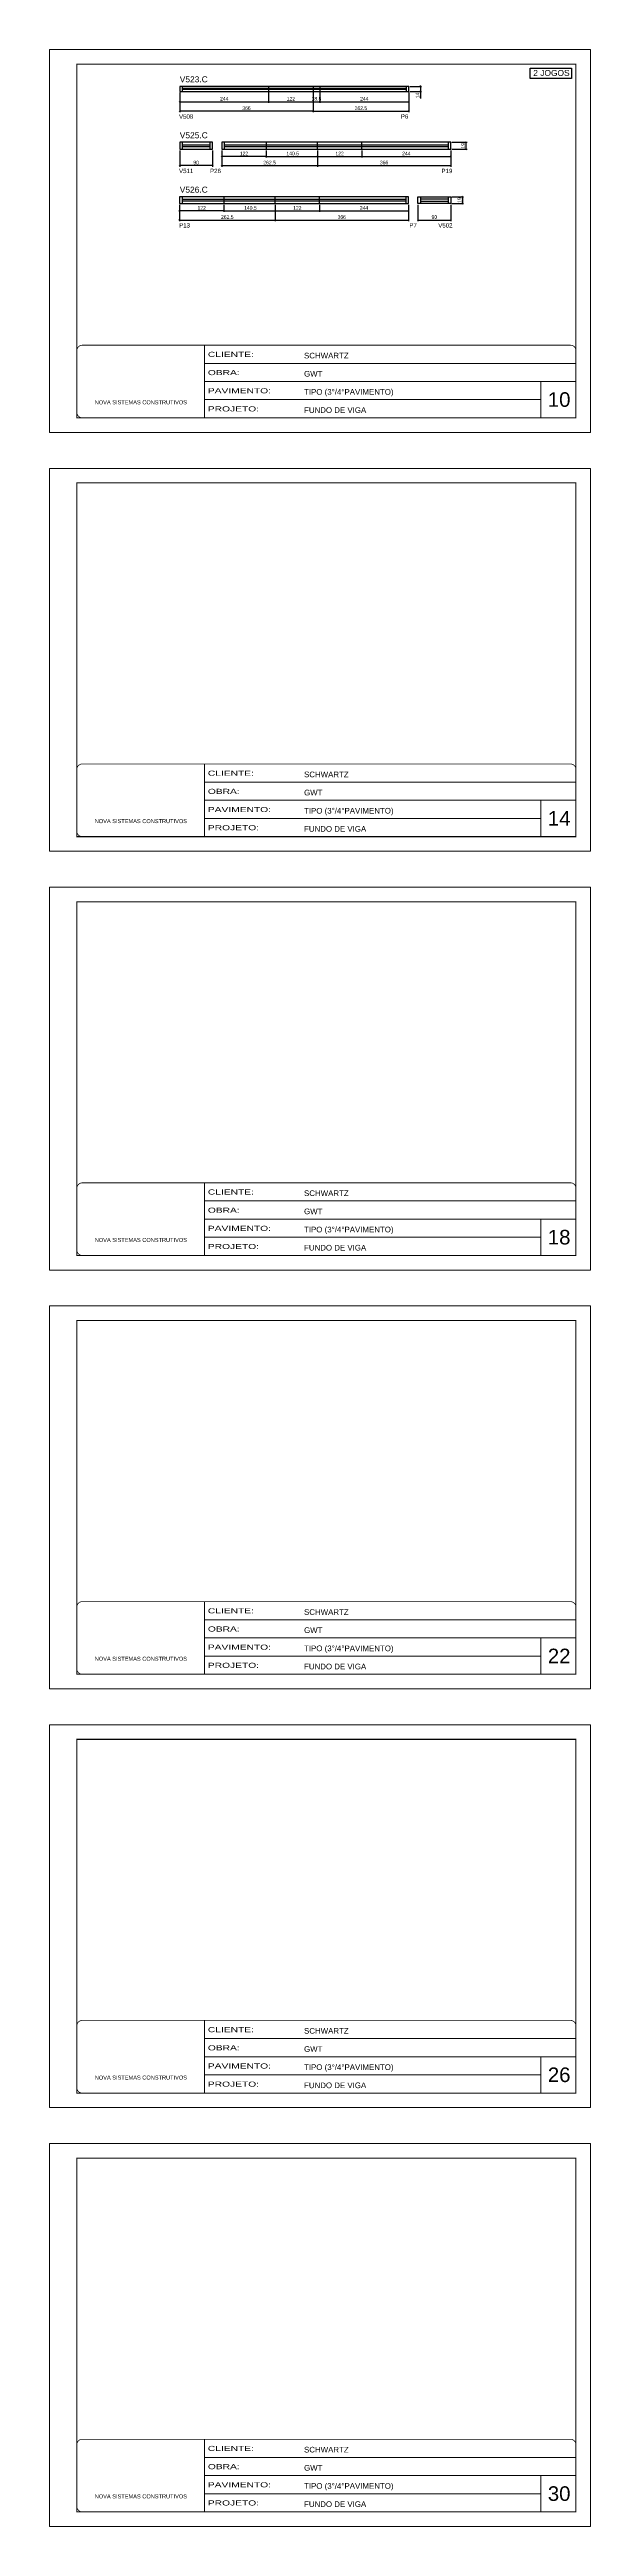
# Model space of a CAD drawing. Extents: x 3245 to 12416, y 917 to 10295.
# Drawn here: x 4844 to 6329, y 917 to 7710 of the extents above; entities that cross this region are included whole.
import ezdxf

# ---------------------------------------------------------------- set-up
doc = ezdxf.new("R2010")
doc.units = 0
doc.linetypes.add('CONTINUO', pattern=[0])
doc.linetypes.add('DASHED', pattern=[0.75, 0.5, -0.25])
for name, color, linetype in [('5', 5, 'Continuous'), ('COTA', 241, 'Continuous'), ('NOMENCLATURA', 7, 'Continuous'), ('Painéis', 200, 'Continuous'), ('SARR_2.2x7', 40, 'Continuous'), ('SARR_EDITAR', 141, 'Continuous')]:
    doc.layers.add(name, color=color, linetype=linetype)
for name, color, linetype, lineweight in [('CARIMBO', 255, 'Continuous', 9), ('Folhas', 255, 'Continuous', 9), ('SARRAFO DE PRESSAO', 251, 'DASHED', 9)]:
    doc.layers.add(name, color=color, linetype=linetype, lineweight=lineweight)
doc.styles.add('ARIAL', font='arial.ttf')
doc.styles.add('COTA TECNICA', font='techl___.ttf', dxfattribs={"height": 10})
doc.styles.add('COTA TECNICA-50', font='techl___.ttf', dxfattribs={"height": 10})
doc.styles.get("Standard").update_dxf_attribs({"font": 'arial.ttf'})
doc.styles.add('Tecnologia', font='')
doc.styles.get('Tecnologia').set_extended_font_data('Forgotten Futurist')
doc.dimstyles.new('COTA PAINEL-50', dxfattribs={"dimtxt": 10, "dimasz": 3, "dimexe": 3, "dimexo": 3, "dimgap": 3, "dimtad": 1, "dimdec": 1, "dimzin": 12, "dimdsep": 46, "dimtxsty": 'COTA TECNICA-50', "dimblk1": 'OBLIQUE', "dimblk2": 'OBLIQUE', "dimsah": 1, "dimcen": 0.9, "dimclrd": 4, "dimclre": 4, "dimclrt": 240, "dimadec": 1, "dimazin": 3, "dimtfac": 1, "dimtdec": 1, "dimtmove": 0, "dimatfit": 3, "dimfxl": 1, "dimtolj": 1, "dimtzin": 12, "dimarcsym": 0})
doc.dimstyles.new('PAINEL', dxfattribs={"dimtxt": 10, "dimasz": 3, "dimexe": 3, "dimexo": 3, "dimgap": 3, "dimtad": 1, "dimdec": 1, "dimzin": 12, "dimdsep": 46, "dimtxsty": 'COTA TECNICA', "dimblk1": 'OBLIQUE', "dimblk2": 'OBLIQUE', "dimsah": 1, "dimcen": 0.9, "dimclrd": 4, "dimclre": 4, "dimclrt": 240, "dimadec": 1, "dimazin": 3, "dimtfac": 1, "dimtdec": 1, "dimtmove": 0, "dimatfit": 3, "dimfxl": 1, "dimtolj": 1, "dimtzin": 12, "dimarcsym": 0})

# ---------------------------------------------------------------- blocks, each defined once
blk = doc.blocks.new('9999999999')
at = {"color": 30, "linetype": 'CONTINUO'}
for p, q in [((98564.6, 34230.2), (98564.6, 34429.4)), ((98564.6, 34379.6), (99584, 34379.6)), ((98564.6, 34329.8), (99488, 34329.8)), ((99584, 34329.8), (99488, 34329.8)), ((99488, 34329.8), (99488, 34230.2)), ((98564.6, 34280), (99488, 34280))]:
    blk.add_line(p, q, dxfattribs=at)
at = {"color": 30, "linetype": 'CONTINUO', "const_width": 2}
blk.add_lwpolyline([(99584, 34230.2), (99584, 34414.4, 0.414214), (99569, 34429.4), (98229, 34429.4, 0.414214), (98214, 34414.4), (98214, 34245.2, 0.414214), (98229, 34230.2), (99584, 34230.2)], format="xyb", dxfattribs=at)
at = {"layer": 'Folhas'}
blk.add_lwpolyline([(98139, 34190.2), (99624, 34190.2), (99624, 35240.2), (98139, 35240.2)], close=True, dxfattribs=at)
at = {"layer": 'Folhas', "color": 30, "const_width": 3}
blk.add_lwpolyline([(98214, 34230.2), (99584, 34230.2), (99584, 35200.2), (98214, 35200.2)], close=True, dxfattribs=at)
at = {"color": 7, "linetype": 'Continuous', "ltscale": 5, "style": 'ARIAL'}
for s, height, p in [('SCHWARTZ', 15.48, (98837.7, 34393.1)), ('TIPO (3°/4°PAVIMENTO)', 15.483, (98837.7, 34293.5)), ('GWT', 15.48, (98837.7, 34343.3)), ('NOVA SISTEMAS CONSTRUTIVOS', 11.059, (98263.2, 34267.2)), ('FUNDO DE VIGA', 15.483, (98837.7, 34243.7))]:
    blk.add_text(s, height=height, dxfattribs=at).set_placement(p)
at = {"layer": 'Folhas', "color": 7, "style": 'Tecnologia', "width": 1.5}
for s, p in [('CLIENTE:', (98573.7, 34397.2)), ('OBRA:', (98573.7, 34347.3)), ('PAVIMENTO:', (98573.7, 34297.5)), ('PROJETO:', (98573.7, 34247.7))]:
    blk.add_text(s, height=14, dxfattribs=at).set_placement(p)
blk = doc.blocks.new('_Oblique')
at = {"color": 0, "linetype": 'ByBlock', "lineweight": -2}
blk.add_line((-0.5, -0.5), (0.5, 0.5), dxfattribs=at)
blk = doc.blocks.new('*D296')
at = {"layer": 'COTA', "color": 4, "linetype": 'ByBlock', "lineweight": -2, "transparency": 16777216}
for p, q in [((5201.4, 7592.1), (5201.4, 7538.1)), ((5567.4, 7541.1), (5201.4, 7541.1)), ((5567.4, 7592.1), (5567.4, 7538.1))]:
    blk.add_line(p, q, dxfattribs=at)
at = {"layer": 'Defpoints', "color": 0, "linetype": 'ByBlock', "transparency": 16777216}
for p in [(5201.4, 7595.1), (5201.4, 7541.1), (5567.4, 7595.1)]:
    blk.add_point(p, dxfattribs=at)
at = {"layer": 'COTA', "color": 4, "linetype": 'ByBlock', "lineweight": -2, "transparency": 16777216, "xscale": 3, "yscale": 3, "zscale": 3, "rotation": 180}
blk.add_blockref('_Oblique', (5201.4, 7541.1), dxfattribs=at)
at = {"layer": 'COTA', "color": 4, "linetype": 'ByBlock', "lineweight": -2, "transparency": 16777216, "xscale": 3, "yscale": 3, "zscale": 3}
blk.add_blockref('_Oblique', (5567.4, 7541.1), dxfattribs=at)
at = {"layer": 'COTA', "color": 240, "linetype": 'ByBlock', "transparency": 16777216, "insert": (5384.4, 7549.3), "char_height": 10, "attachment_point": 5, "style": 'COTA TECNICA-50'}
blk.add_mtext('\\A1;366', dxfattribs=at)
blk = doc.blocks.new('*D297')
at = {"layer": 'COTA', "color": 4, "linetype": 'ByBlock', "lineweight": -2, "transparency": 16777216}
for p, q in [((5567.4, 7592.1), (5567.4, 7538.1)), ((5567.4, 7541.1), (5829.9, 7541.1)), ((5829.9, 7592.1), (5829.9, 7538.1))]:
    blk.add_line(p, q, dxfattribs=at)
at = {"layer": 'Defpoints', "color": 0, "linetype": 'ByBlock', "transparency": 16777216}
for p in [(5567.4, 7595.1), (5829.9, 7595.1), (5829.9, 7541.1)]:
    blk.add_point(p, dxfattribs=at)
at = {"layer": 'COTA', "color": 4, "linetype": 'ByBlock', "lineweight": -2, "transparency": 16777216, "xscale": 3, "yscale": 3, "zscale": 3, "rotation": 180}
blk.add_blockref('_Oblique', (5567.4, 7541.1), dxfattribs=at)
at = {"layer": 'COTA', "color": 4, "linetype": 'ByBlock', "lineweight": -2, "transparency": 16777216, "xscale": 3, "yscale": 3, "zscale": 3}
blk.add_blockref('_Oblique', (5829.9, 7541.1), dxfattribs=at)
at = {"layer": 'COTA', "color": 240, "linetype": 'ByBlock', "transparency": 16777216, "insert": (5698.7, 7549.2), "char_height": 10, "attachment_point": 5, "style": 'COTA TECNICA-50'}
blk.add_mtext('\\A1;262.5', dxfattribs=at)
blk = doc.blocks.new('*D293')
at = {"layer": 'COTA', "color": 4, "linetype": 'ByBlock', "lineweight": -2, "transparency": 16777216}
for p, q in [((5567.4, 7592.1), (5567.4, 7564.1)), ((5567.4, 7567.1), (5585.9, 7567.1)), ((5585.9, 7592.1), (5585.9, 7564.1))]:
    blk.add_line(p, q, dxfattribs=at)
at = {"layer": 'Defpoints', "color": 0, "linetype": 'ByBlock', "transparency": 16777216}
for p in [(5567.4, 7595.1), (5585.9, 7595.1), (5585.9, 7567.1)]:
    blk.add_point(p, dxfattribs=at)
at = {"layer": 'COTA', "color": 4, "linetype": 'ByBlock', "lineweight": -2, "transparency": 16777216, "xscale": 3, "yscale": 3, "zscale": 3, "rotation": 180}
blk.add_blockref('_Oblique', (5567.4, 7567.1), dxfattribs=at)
at = {"layer": 'COTA', "color": 4, "linetype": 'ByBlock', "lineweight": -2, "transparency": 16777216, "xscale": 3, "yscale": 3, "zscale": 3}
blk.add_blockref('_Oblique', (5585.9, 7567.1), dxfattribs=at)
at = {"layer": 'COTA', "color": 240, "linetype": 'ByBlock', "transparency": 16777216, "insert": (5576.7, 7575.2), "char_height": 10, "attachment_point": 5, "style": 'COTA TECNICA-50'}
blk.add_mtext('\\A1;18.5', dxfattribs=at)
blk = doc.blocks.new('*D294')
at = {"layer": 'COTA', "color": 4, "linetype": 'ByBlock', "lineweight": -2, "transparency": 16777216}
for p, q in [((5585.9, 7592.1), (5585.9, 7564.1)), ((5585.9, 7567.1), (5829.9, 7567.1)), ((5829.9, 7592.1), (5829.9, 7564.1))]:
    blk.add_line(p, q, dxfattribs=at)
at = {"layer": 'Defpoints', "color": 0, "linetype": 'ByBlock', "transparency": 16777216}
for p in [(5585.9, 7595.1), (5829.9, 7595.1), (5829.9, 7567.1)]:
    blk.add_point(p, dxfattribs=at)
at = {"layer": 'COTA', "color": 4, "linetype": 'ByBlock', "lineweight": -2, "transparency": 16777216, "xscale": 3, "yscale": 3, "zscale": 3, "rotation": 180}
blk.add_blockref('_Oblique', (5585.9, 7567.1), dxfattribs=at)
at = {"layer": 'COTA', "color": 4, "linetype": 'ByBlock', "lineweight": -2, "transparency": 16777216, "xscale": 3, "yscale": 3, "zscale": 3}
blk.add_blockref('_Oblique', (5829.9, 7567.1), dxfattribs=at)
at = {"layer": 'COTA', "color": 240, "linetype": 'ByBlock', "transparency": 16777216, "insert": (5707.9, 7575.2), "char_height": 10, "attachment_point": 5, "style": 'COTA TECNICA-50'}
blk.add_mtext('\\A1;244', dxfattribs=at)
blk = doc.blocks.new('*D295')
at = {"layer": 'COTA', "color": 4, "lineweight": -2, "transparency": 16777216}
for p, q in [((5832.9, 7609.1), (5865.3, 7609.1)), ((5862.3, 7609.1), (5862.3, 7595.1)), ((5832.9, 7595.1), (5865.3, 7595.1)), ((5862.3, 7595.1), (5862.3, 7576))]:
    blk.add_line(p, q, dxfattribs=at)
at = {"layer": 'Defpoints', "color": 0, "transparency": 16777216}
for p in [(5829.9, 7609.1), (5829.9, 7595.1), (5862.3, 7595.1)]:
    blk.add_point(p, dxfattribs=at)
at = {"layer": 'COTA', "color": 4, "lineweight": -2, "transparency": 16777216, "xscale": 3, "yscale": 3, "zscale": 3}
for p, rotation in [((5862.3, 7609.1), 90), ((5862.3, 7595.1), 270)]:
    blk.add_blockref('_Oblique', p, dxfattribs=dict(at, rotation=rotation))
at = {"layer": 'COTA', "color": 240, "transparency": 16777216, "insert": (5854.2, 7584.1), "char_height": 10, "attachment_point": 5, "rotation": 90, "style": 'COTA TECNICA'}
blk.add_mtext('\\A1;14', dxfattribs=at)
blk = doc.blocks.new('*D299')
at = {"layer": 'COTA', "color": 4, "lineweight": -2, "transparency": 16777216}
for p, q in [((5201.4, 7592.1), (5201.4, 7564.1)), ((5201.4, 7567.1), (5445.4, 7567.1)), ((5445.4, 7592.1), (5445.4, 7564.1))]:
    blk.add_line(p, q, dxfattribs=at)
at = {"layer": 'Defpoints', "color": 0, "transparency": 16777216}
for p in [(5201.4, 7595.1), (5445.4, 7595.1), (5445.4, 7567.1)]:
    blk.add_point(p, dxfattribs=at)
at = {"layer": 'COTA', "color": 4, "lineweight": -2, "transparency": 16777216, "xscale": 3, "yscale": 3, "zscale": 3, "rotation": 180}
blk.add_blockref('_Oblique', (5201.4, 7567.1), dxfattribs=at)
at = {"layer": 'COTA', "color": 4, "lineweight": -2, "transparency": 16777216, "xscale": 3, "yscale": 3, "zscale": 3}
blk.add_blockref('_Oblique', (5445.4, 7567.1), dxfattribs=at)
at = {"layer": 'COTA', "color": 240, "transparency": 16777216, "insert": (5323.4, 7575.2), "char_height": 10, "attachment_point": 5, "style": 'COTA TECNICA'}
blk.add_mtext('\\A1;244', dxfattribs=at)
blk = doc.blocks.new('*D300')
at = {"layer": 'COTA', "color": 4, "lineweight": -2, "transparency": 16777216}
for p, q in [((5445.4, 7592.1), (5445.4, 7564.1)), ((5445.4, 7567.1), (5567.4, 7567.1)), ((5567.4, 7592.1), (5567.4, 7564.1))]:
    blk.add_line(p, q, dxfattribs=at)
at = {"layer": 'Defpoints', "color": 0, "transparency": 16777216}
for p in [(5445.4, 7595.1), (5567.4, 7595.1), (5567.4, 7567.1)]:
    blk.add_point(p, dxfattribs=at)
at = {"layer": 'COTA', "color": 4, "lineweight": -2, "transparency": 16777216, "xscale": 3, "yscale": 3, "zscale": 3, "rotation": 180}
blk.add_blockref('_Oblique', (5445.4, 7567.1), dxfattribs=at)
at = {"layer": 'COTA', "color": 4, "lineweight": -2, "transparency": 16777216, "xscale": 3, "yscale": 3, "zscale": 3}
blk.add_blockref('_Oblique', (5567.4, 7567.1), dxfattribs=at)
at = {"layer": 'COTA', "color": 240, "transparency": 16777216, "insert": (5506.4, 7575.2), "char_height": 10, "attachment_point": 5, "style": 'COTA TECNICA'}
blk.add_mtext('\\A1;122', dxfattribs=at)
blk = doc.blocks.new('*D304')
at = {"layer": 'COTA', "color": 4, "linetype": 'ByBlock', "lineweight": -2, "transparency": 16777216}
for p, q in [((5201.4, 7433.7), (5201.4, 7388.9)), ((5291.4, 7433.7), (5291.4, 7388.9)), ((5291.4, 7391.9), (5201.4, 7391.9))]:
    blk.add_line(p, q, dxfattribs=at)
at = {"layer": 'Defpoints', "color": 0, "linetype": 'ByBlock', "transparency": 16777216}
for p in [(5201.4, 7436.7), (5291.4, 7436.7), (5201.4, 7391.9)]:
    blk.add_point(p, dxfattribs=at)
at = {"layer": 'COTA', "color": 4, "linetype": 'ByBlock', "lineweight": -2, "transparency": 16777216, "xscale": 3, "yscale": 3, "zscale": 3, "rotation": 180}
blk.add_blockref('_Oblique', (5201.4, 7391.9), dxfattribs=at)
at = {"layer": 'COTA', "color": 4, "linetype": 'ByBlock', "lineweight": -2, "transparency": 16777216, "xscale": 3, "yscale": 3, "zscale": 3}
blk.add_blockref('_Oblique', (5291.4, 7391.9), dxfattribs=at)
at = {"layer": 'COTA', "color": 240, "linetype": 'ByBlock', "transparency": 16777216, "insert": (5246.4, 7400), "char_height": 10, "attachment_point": 5, "style": 'COTA TECNICA-50'}
blk.add_mtext('\\A1;90', dxfattribs=at)
blk = doc.blocks.new('*D303')
at = {"layer": 'COTA', "color": 4, "linetype": 'ByBlock', "lineweight": -2, "transparency": 16777216}
for p, q in [((5316.7, 7433.7), (5316.7, 7413.9)), ((5438.7, 7416.9), (5316.7, 7416.9)), ((5438.7, 7433.7), (5438.7, 7413.9))]:
    blk.add_line(p, q, dxfattribs=at)
at = {"layer": 'Defpoints', "color": 0, "linetype": 'ByBlock', "transparency": 16777216}
for p in [(5316.7, 7436.7), (5316.7, 7416.9), (5438.7, 7436.7)]:
    blk.add_point(p, dxfattribs=at)
at = {"layer": 'COTA', "color": 4, "linetype": 'ByBlock', "lineweight": -2, "transparency": 16777216, "xscale": 3, "yscale": 3, "zscale": 3, "rotation": 180}
blk.add_blockref('_Oblique', (5316.7, 7416.9), dxfattribs=at)
at = {"layer": 'COTA', "color": 4, "linetype": 'ByBlock', "lineweight": -2, "transparency": 16777216, "xscale": 3, "yscale": 3, "zscale": 3}
blk.add_blockref('_Oblique', (5438.7, 7416.9), dxfattribs=at)
at = {"layer": 'COTA', "color": 240, "linetype": 'ByBlock', "transparency": 16777216, "insert": (5377.7, 7424.9), "char_height": 10, "attachment_point": 5, "style": 'COTA TECNICA-50'}
blk.add_mtext('\\A1;122', dxfattribs=at)
blk = doc.blocks.new('*D305')
at = {"layer": 'COTA', "color": 4, "linetype": 'ByBlock', "lineweight": -2, "transparency": 16777216}
for p, q in [((5438.7, 7433.7), (5438.7, 7413.9)), ((5438.7, 7416.9), (5579.2, 7416.9)), ((5579.2, 7433.7), (5579.2, 7413.9))]:
    blk.add_line(p, q, dxfattribs=at)
at = {"layer": 'Defpoints', "color": 0, "linetype": 'ByBlock', "transparency": 16777216}
for p in [(5438.7, 7436.7), (5579.2, 7436.7), (5579.2, 7416.9)]:
    blk.add_point(p, dxfattribs=at)
at = {"layer": 'COTA', "color": 4, "linetype": 'ByBlock', "lineweight": -2, "transparency": 16777216, "xscale": 3, "yscale": 3, "zscale": 3, "rotation": 180}
blk.add_blockref('_Oblique', (5438.7, 7416.9), dxfattribs=at)
at = {"layer": 'COTA', "color": 4, "linetype": 'ByBlock', "lineweight": -2, "transparency": 16777216, "xscale": 3, "yscale": 3, "zscale": 3}
blk.add_blockref('_Oblique', (5579.2, 7416.9), dxfattribs=at)
at = {"layer": 'COTA', "color": 240, "linetype": 'ByBlock', "transparency": 16777216, "insert": (5511.4, 7425), "char_height": 10, "attachment_point": 5, "style": 'COTA TECNICA-50'}
blk.add_mtext('\\A1;140.5', dxfattribs=at)
blk = doc.blocks.new('*D306')
at = {"layer": 'COTA', "color": 4, "linetype": 'ByBlock', "lineweight": -2, "transparency": 16777216}
for p, q in [((5579.2, 7433.7), (5579.2, 7388.9)), ((5945.2, 7433.7), (5945.2, 7388.9)), ((5579.2, 7391.9), (5945.2, 7391.9))]:
    blk.add_line(p, q, dxfattribs=at)
at = {"layer": 'Defpoints', "color": 0, "linetype": 'ByBlock', "transparency": 16777216}
for p in [(5579.2, 7436.7), (5945.2, 7436.7), (5945.2, 7391.9)]:
    blk.add_point(p, dxfattribs=at)
at = {"layer": 'COTA', "color": 4, "linetype": 'ByBlock', "lineweight": -2, "transparency": 16777216, "xscale": 3, "yscale": 3, "zscale": 3, "rotation": 180}
blk.add_blockref('_Oblique', (5579.2, 7391.9), dxfattribs=at)
at = {"layer": 'COTA', "color": 4, "linetype": 'ByBlock', "lineweight": -2, "transparency": 16777216, "xscale": 3, "yscale": 3, "zscale": 3}
blk.add_blockref('_Oblique', (5945.2, 7391.9), dxfattribs=at)
at = {"layer": 'COTA', "color": 240, "linetype": 'ByBlock', "transparency": 16777216, "insert": (5762.2, 7400.1), "char_height": 10, "attachment_point": 5, "style": 'COTA TECNICA-50'}
blk.add_mtext('\\A1;366', dxfattribs=at)
blk = doc.blocks.new('*D307')
at = {"layer": 'COTA', "color": 4, "lineweight": -2, "transparency": 16777216}
for p, q in [((5948.2, 7455.7), (5989.9, 7455.7)), ((5948.2, 7436.7), (5989.9, 7436.7)), ((5986.9, 7455.7), (5986.9, 7436.7))]:
    blk.add_line(p, q, dxfattribs=at)
at = {"layer": 'Defpoints', "color": 0, "transparency": 16777216}
for p in [(5945.2, 7455.7), (5945.2, 7436.7), (5986.9, 7436.7)]:
    blk.add_point(p, dxfattribs=at)
at = {"layer": 'COTA', "color": 4, "lineweight": -2, "transparency": 16777216, "xscale": 3, "yscale": 3, "zscale": 3}
for p, rotation in [((5986.9, 7455.7), 90), ((5986.9, 7436.7), 270)]:
    blk.add_blockref('_Oblique', p, dxfattribs=dict(at, rotation=rotation))
at = {"layer": 'COTA', "color": 240, "transparency": 16777216, "insert": (5978.9, 7446.2), "char_height": 10, "attachment_point": 5, "rotation": 90, "style": 'COTA TECNICA'}
blk.add_mtext('\\A1;19', dxfattribs=at)
blk = doc.blocks.new('*D309')
at = {"layer": 'COTA', "color": 4, "linetype": 'ByBlock', "lineweight": -2, "transparency": 16777216}
for p, q in [((5855.2, 7284.5), (5855.2, 7239.6)), ((5945.2, 7284.5), (5945.2, 7239.6)), ((5855.2, 7242.6), (5945.2, 7242.6))]:
    blk.add_line(p, q, dxfattribs=at)
at = {"layer": 'Defpoints', "color": 0, "linetype": 'ByBlock', "transparency": 16777216}
for p in [(5855.2, 7287.5), (5945.2, 7287.5), (5945.2, 7242.6)]:
    blk.add_point(p, dxfattribs=at)
at = {"layer": 'COTA', "color": 4, "linetype": 'ByBlock', "lineweight": -2, "transparency": 16777216, "xscale": 3, "yscale": 3, "zscale": 3, "rotation": 180}
blk.add_blockref('_Oblique', (5855.2, 7242.6), dxfattribs=at)
at = {"layer": 'COTA', "color": 4, "linetype": 'ByBlock', "lineweight": -2, "transparency": 16777216, "xscale": 3, "yscale": 3, "zscale": 3}
blk.add_blockref('_Oblique', (5945.2, 7242.6), dxfattribs=at)
at = {"layer": 'COTA', "color": 240, "linetype": 'ByBlock', "transparency": 16777216, "insert": (5900.2, 7250.8), "char_height": 10, "attachment_point": 5, "style": 'COTA TECNICA-50'}
blk.add_mtext('\\A1;90', dxfattribs=at)
blk = doc.blocks.new('*D314')
at = {"layer": 'COTA', "color": 4, "lineweight": -2, "transparency": 16777216}
for p, q in [((5948.2, 7306.5), (5980.2, 7306.5)), ((5948.2, 7287.5), (5980.2, 7287.5)), ((5977.2, 7306.5), (5977.2, 7287.5))]:
    blk.add_line(p, q, dxfattribs=at)
at = {"layer": 'Defpoints', "color": 0, "transparency": 16777216}
for p in [(5945.2, 7306.5), (5945.2, 7287.5), (5977.2, 7287.5)]:
    blk.add_point(p, dxfattribs=at)
at = {"layer": 'COTA', "color": 4, "lineweight": -2, "transparency": 16777216, "xscale": 3, "yscale": 3, "zscale": 3}
for p, rotation in [((5977.2, 7306.5), 90), ((5977.2, 7287.5), 270)]:
    blk.add_blockref('_Oblique', p, dxfattribs=dict(at, rotation=rotation))
at = {"layer": 'COTA', "color": 240, "transparency": 16777216, "insert": (5969.1, 7297), "char_height": 10, "attachment_point": 5, "rotation": 90, "style": 'COTA TECNICA'}
blk.add_mtext('\\A1;19', dxfattribs=at)
blk = doc.blocks.new('*D315')
at = {"layer": 'COTA', "color": 4, "lineweight": -2, "transparency": 16777216}
for p, q in [((5316.7, 7433.7), (5316.7, 7388.9)), ((5579.2, 7433.7), (5579.2, 7388.9)), ((5316.7, 7391.9), (5579.2, 7391.9))]:
    blk.add_line(p, q, dxfattribs=at)
at = {"layer": 'Defpoints', "color": 0, "transparency": 16777216}
for p in [(5316.7, 7436.7), (5579.2, 7436.7), (5579.2, 7391.9)]:
    blk.add_point(p, dxfattribs=at)
at = {"layer": 'COTA', "color": 4, "lineweight": -2, "transparency": 16777216, "xscale": 3, "yscale": 3, "zscale": 3, "rotation": 180}
blk.add_blockref('_Oblique', (5316.7, 7391.9), dxfattribs=at)
at = {"layer": 'COTA', "color": 4, "lineweight": -2, "transparency": 16777216, "xscale": 3, "yscale": 3, "zscale": 3}
blk.add_blockref('_Oblique', (5579.2, 7391.9), dxfattribs=at)
at = {"layer": 'COTA', "color": 240, "transparency": 16777216, "insert": (5447.9, 7400), "char_height": 10, "attachment_point": 5, "style": 'COTA TECNICA'}
blk.add_mtext('\\A1;262.5', dxfattribs=at)
blk = doc.blocks.new('*D316')
at = {"layer": 'COTA', "color": 4, "lineweight": -2, "transparency": 16777216}
for p, q in [((5579.2, 7433.7), (5579.2, 7413.9)), ((5579.2, 7416.9), (5701.2, 7416.9)), ((5701.2, 7433.7), (5701.2, 7413.9))]:
    blk.add_line(p, q, dxfattribs=at)
at = {"layer": 'Defpoints', "color": 0, "transparency": 16777216}
for p in [(5579.2, 7436.7), (5701.2, 7436.7), (5701.2, 7416.9)]:
    blk.add_point(p, dxfattribs=at)
at = {"layer": 'COTA', "color": 4, "lineweight": -2, "transparency": 16777216, "xscale": 3, "yscale": 3, "zscale": 3, "rotation": 180}
blk.add_blockref('_Oblique', (5579.2, 7416.9), dxfattribs=at)
at = {"layer": 'COTA', "color": 4, "lineweight": -2, "transparency": 16777216, "xscale": 3, "yscale": 3, "zscale": 3}
blk.add_blockref('_Oblique', (5701.2, 7416.9), dxfattribs=at)
at = {"layer": 'COTA', "color": 240, "transparency": 16777216, "insert": (5640.2, 7424.9), "char_height": 10, "attachment_point": 5, "style": 'COTA TECNICA'}
blk.add_mtext('\\A1;122', dxfattribs=at)
blk = doc.blocks.new('*D317')
at = {"layer": 'COTA', "color": 4, "lineweight": -2, "transparency": 16777216}
for p, q in [((5701.2, 7433.7), (5701.2, 7413.9)), ((5701.2, 7416.9), (5945.2, 7416.9)), ((5945.2, 7433.7), (5945.2, 7413.9))]:
    blk.add_line(p, q, dxfattribs=at)
at = {"layer": 'Defpoints', "color": 0, "transparency": 16777216}
for p in [(5701.2, 7436.7), (5945.2, 7436.7), (5945.2, 7416.9)]:
    blk.add_point(p, dxfattribs=at)
at = {"layer": 'COTA', "color": 4, "lineweight": -2, "transparency": 16777216, "xscale": 3, "yscale": 3, "zscale": 3, "rotation": 180}
blk.add_blockref('_Oblique', (5701.2, 7416.9), dxfattribs=at)
at = {"layer": 'COTA', "color": 4, "lineweight": -2, "transparency": 16777216, "xscale": 3, "yscale": 3, "zscale": 3}
blk.add_blockref('_Oblique', (5945.2, 7416.9), dxfattribs=at)
at = {"layer": 'COTA', "color": 240, "transparency": 16777216, "insert": (5823.2, 7424.9), "char_height": 10, "attachment_point": 5, "style": 'COTA TECNICA'}
blk.add_mtext('\\A1;244', dxfattribs=at)
blk = doc.blocks.new('*D318')
at = {"layer": 'COTA', "color": 4, "linetype": 'ByBlock', "lineweight": -2, "transparency": 16777216}
for p, q in [((5200.6, 7284.5), (5200.6, 7264.6)), ((5322.6, 7284.5), (5322.6, 7264.6)), ((5322.6, 7267.6), (5200.6, 7267.6))]:
    blk.add_line(p, q, dxfattribs=at)
at = {"layer": 'Defpoints', "color": 0, "linetype": 'ByBlock', "transparency": 16777216}
for p in [(5200.6, 7287.5), (5322.6, 7287.5), (5200.6, 7267.6)]:
    blk.add_point(p, dxfattribs=at)
at = {"layer": 'COTA', "color": 4, "linetype": 'ByBlock', "lineweight": -2, "transparency": 16777216, "xscale": 3, "yscale": 3, "zscale": 3, "rotation": 180}
blk.add_blockref('_Oblique', (5200.6, 7267.6), dxfattribs=at)
at = {"layer": 'COTA', "color": 4, "linetype": 'ByBlock', "lineweight": -2, "transparency": 16777216, "xscale": 3, "yscale": 3, "zscale": 3}
blk.add_blockref('_Oblique', (5322.6, 7267.6), dxfattribs=at)
at = {"layer": 'COTA', "color": 240, "linetype": 'ByBlock', "transparency": 16777216, "insert": (5261.6, 7275.7), "char_height": 10, "attachment_point": 5, "style": 'COTA TECNICA-50'}
blk.add_mtext('\\A1;122', dxfattribs=at)
blk = doc.blocks.new('*D322')
at = {"layer": 'COTA', "color": 4, "linetype": 'ByBlock', "lineweight": -2, "transparency": 16777216}
for p, q in [((5322.6, 7284.5), (5322.6, 7264.6)), ((5463.1, 7284.5), (5463.1, 7264.6)), ((5322.6, 7267.6), (5463.1, 7267.6))]:
    blk.add_line(p, q, dxfattribs=at)
at = {"layer": 'Defpoints', "color": 0, "linetype": 'ByBlock', "transparency": 16777216}
for p in [(5322.6, 7287.5), (5463.1, 7287.5), (5463.1, 7267.6)]:
    blk.add_point(p, dxfattribs=at)
at = {"layer": 'COTA', "color": 4, "linetype": 'ByBlock', "lineweight": -2, "transparency": 16777216, "xscale": 3, "yscale": 3, "zscale": 3, "rotation": 180}
blk.add_blockref('_Oblique', (5322.6, 7267.6), dxfattribs=at)
at = {"layer": 'COTA', "color": 4, "linetype": 'ByBlock', "lineweight": -2, "transparency": 16777216, "xscale": 3, "yscale": 3, "zscale": 3}
blk.add_blockref('_Oblique', (5463.1, 7267.6), dxfattribs=at)
at = {"layer": 'COTA', "color": 240, "linetype": 'ByBlock', "transparency": 16777216, "insert": (5395.3, 7275.8), "char_height": 10, "attachment_point": 5, "style": 'COTA TECNICA-50'}
blk.add_mtext('\\A1;140.5', dxfattribs=at)
blk = doc.blocks.new('*D323')
at = {"layer": 'COTA', "color": 4, "linetype": 'ByBlock', "lineweight": -2, "transparency": 16777216}
for p, q in [((5463.1, 7284.5), (5463.1, 7239.6)), ((5829.1, 7284.5), (5829.1, 7239.6)), ((5463.1, 7242.6), (5829.1, 7242.6))]:
    blk.add_line(p, q, dxfattribs=at)
at = {"layer": 'Defpoints', "color": 0, "linetype": 'ByBlock', "transparency": 16777216}
for p in [(5463.1, 7287.5), (5829.1, 7287.5), (5829.1, 7242.6)]:
    blk.add_point(p, dxfattribs=at)
at = {"layer": 'COTA', "color": 4, "linetype": 'ByBlock', "lineweight": -2, "transparency": 16777216, "xscale": 3, "yscale": 3, "zscale": 3, "rotation": 180}
blk.add_blockref('_Oblique', (5463.1, 7242.6), dxfattribs=at)
at = {"layer": 'COTA', "color": 4, "linetype": 'ByBlock', "lineweight": -2, "transparency": 16777216, "xscale": 3, "yscale": 3, "zscale": 3}
blk.add_blockref('_Oblique', (5829.1, 7242.6), dxfattribs=at)
at = {"layer": 'COTA', "color": 240, "linetype": 'ByBlock', "transparency": 16777216, "insert": (5646.1, 7250.9), "char_height": 10, "attachment_point": 5, "style": 'COTA TECNICA-50'}
blk.add_mtext('\\A1;366', dxfattribs=at)
blk = doc.blocks.new('*D319')
at = {"layer": 'COTA', "color": 4, "lineweight": -2, "transparency": 16777216}
for p, q in [((5200.6, 7284.5), (5200.6, 7239.6)), ((5463.1, 7284.5), (5463.1, 7239.6)), ((5200.6, 7242.6), (5463.1, 7242.6))]:
    blk.add_line(p, q, dxfattribs=at)
at = {"layer": 'Defpoints', "color": 0, "transparency": 16777216}
for p in [(5200.6, 7287.5), (5463.1, 7287.5), (5463.1, 7242.6)]:
    blk.add_point(p, dxfattribs=at)
at = {"layer": 'COTA', "color": 4, "lineweight": -2, "transparency": 16777216, "xscale": 3, "yscale": 3, "zscale": 3, "rotation": 180}
blk.add_blockref('_Oblique', (5200.6, 7242.6), dxfattribs=at)
at = {"layer": 'COTA', "color": 4, "lineweight": -2, "transparency": 16777216, "xscale": 3, "yscale": 3, "zscale": 3}
blk.add_blockref('_Oblique', (5463.1, 7242.6), dxfattribs=at)
at = {"layer": 'COTA', "color": 240, "transparency": 16777216, "insert": (5331.8, 7250.7), "char_height": 10, "attachment_point": 5, "style": 'COTA TECNICA'}
blk.add_mtext('\\A1;262.5', dxfattribs=at)
blk = doc.blocks.new('*D320')
at = {"layer": 'COTA', "color": 4, "lineweight": -2, "transparency": 16777216}
for p, q in [((5463.1, 7284.5), (5463.1, 7264.6)), ((5585.1, 7284.5), (5585.1, 7264.6)), ((5463.1, 7267.6), (5585.1, 7267.6))]:
    blk.add_line(p, q, dxfattribs=at)
at = {"layer": 'Defpoints', "color": 0, "transparency": 16777216}
for p in [(5463.1, 7287.5), (5585.1, 7287.5), (5585.1, 7267.6)]:
    blk.add_point(p, dxfattribs=at)
at = {"layer": 'COTA', "color": 4, "lineweight": -2, "transparency": 16777216, "xscale": 3, "yscale": 3, "zscale": 3, "rotation": 180}
blk.add_blockref('_Oblique', (5463.1, 7267.6), dxfattribs=at)
at = {"layer": 'COTA', "color": 4, "lineweight": -2, "transparency": 16777216, "xscale": 3, "yscale": 3, "zscale": 3}
blk.add_blockref('_Oblique', (5585.1, 7267.6), dxfattribs=at)
at = {"layer": 'COTA', "color": 240, "transparency": 16777216, "insert": (5524.1, 7275.7), "char_height": 10, "attachment_point": 5, "style": 'COTA TECNICA'}
blk.add_mtext('\\A1;122', dxfattribs=at)
blk = doc.blocks.new('*D321')
at = {"layer": 'COTA', "color": 4, "lineweight": -2, "transparency": 16777216}
for p, q in [((5585.1, 7284.5), (5585.1, 7264.6)), ((5829.1, 7284.5), (5829.1, 7264.6)), ((5585.1, 7267.6), (5829.1, 7267.6))]:
    blk.add_line(p, q, dxfattribs=at)
at = {"layer": 'Defpoints', "color": 0, "transparency": 16777216}
for p in [(5585.1, 7287.5), (5829.1, 7287.5), (5829.1, 7267.6)]:
    blk.add_point(p, dxfattribs=at)
at = {"layer": 'COTA', "color": 4, "lineweight": -2, "transparency": 16777216, "xscale": 3, "yscale": 3, "zscale": 3, "rotation": 180}
blk.add_blockref('_Oblique', (5585.1, 7267.6), dxfattribs=at)
at = {"layer": 'COTA', "color": 4, "lineweight": -2, "transparency": 16777216, "xscale": 3, "yscale": 3, "zscale": 3}
blk.add_blockref('_Oblique', (5829.1, 7267.6), dxfattribs=at)
at = {"layer": 'COTA', "color": 240, "transparency": 16777216, "insert": (5707.1, 7275.7), "char_height": 10, "attachment_point": 5, "style": 'COTA TECNICA'}
blk.add_mtext('\\A1;244', dxfattribs=at)

msp = doc.modelspace()

# ---------------------------------------------------------------- linework, layer by layer
at = {"layer": 'NOMENCLATURA', "linetype": 'Continuous'}
msp.add_lwpolyline([(6163.63, 7659.32), (6277.02, 7659.32), (6277.02, 7630.85), (6163.63, 7630.85)], close=True, dxfattribs=at)
at = {"layer": 'Painéis', "linetype": 'Continuous'}
for p, q in [((5445.4, 7609.15), (5445.4, 7595.15)), ((5567.4, 7609.15), (5567.4, 7595.15)), ((5585.9, 7609.15), (5585.9, 7595.15)), ((5945.18, 7455.75), (5316.68, 7455.75)), ((5316.68, 7455.75), (5316.68, 7436.75)), ((5316.68, 7436.75), (5945.18, 7436.75)), ((5438.68, 7455.75), (5438.68, 7436.75)), ((5579.18, 7436.75), (5579.18, 7455.75)), ((5701.18, 7436.75), (5701.18, 7455.75)), ((5945.18, 7436.75), (5945.18, 7455.75)), ((5829.08, 7306.52), (5200.58, 7306.52)), ((5200.58, 7306.52), (5200.58, 7287.52)), ((5200.58, 7287.52), (5829.08, 7287.52)), ((5322.58, 7306.52), (5322.58, 7287.52)), ((5463.08, 7287.52), (5463.08, 7306.52)), ((5585.08, 7287.52), (5585.08, 7306.52)), ((5829.08, 7287.52), (5829.08, 7306.52))]:
    msp.add_line(p, q, dxfattribs=at)
for points in [[(5829.9, 7609.15), (5201.4, 7609.15), (5201.4, 7595.15), (5829.9, 7595.15)], [(5291.4, 7455.75), (5201.4, 7455.75), (5201.4, 7436.75), (5291.4, 7436.75)], [(5855.18, 7306.52), (5945.18, 7306.52), (5945.18, 7287.52), (5855.18, 7287.52)]]:
    msp.add_lwpolyline(points, close=True, dxfattribs=at)
at = {"layer": 'SARR_2.2x7', "linetype": 'Continuous'}
for p, q in [((5208.4, 7609.15), (5208.4, 7595.15)), ((5822.9, 7609.15), (5822.9, 7595.15)), ((5208.4, 7455.75), (5208.4, 7436.75)), ((5208.4, 7448.75), (5284.4, 7448.75)), ((5284.4, 7443.75), (5208.4, 7443.75)), ((5284.4, 7455.75), (5284.4, 7436.75)), ((5323.68, 7455.75), (5323.68, 7436.75)), ((5323.68, 7448.75), (5438.68, 7448.75)), ((5438.68, 7443.75), (5323.68, 7443.75)), ((5438.68, 7448.75), (5579.18, 7448.75)), ((5579.18, 7443.75), (5438.68, 7443.75)), ((5579.18, 7448.75), (5938.18, 7448.75)), ((5938.18, 7443.75), (5579.18, 7443.75)), ((5938.18, 7455.75), (5938.18, 7436.75)), ((5207.58, 7306.52), (5207.58, 7287.52)), ((5207.58, 7299.52), (5322.58, 7299.52)), ((5322.58, 7294.52), (5207.58, 7294.52)), ((5322.58, 7299.52), (5463.08, 7299.52)), ((5463.08, 7294.52), (5322.58, 7294.52)), ((5463.08, 7299.52), (5822.08, 7299.52)), ((5822.08, 7294.52), (5463.08, 7294.52)), ((5822.08, 7306.52), (5822.08, 7287.52)), ((5862.18, 7306.52), (5862.18, 7287.52)), ((5938.18, 7299.52), (5862.18, 7299.52)), ((5862.18, 7294.52), (5938.18, 7294.52)), ((5938.18, 7306.52), (5938.18, 7287.52))]:
    msp.add_line(p, q, dxfattribs=at)
at = {"layer": 'SARR_EDITAR', "linetype": 'Continuous'}
for p, q in [((5208.4, 7604.15), (5567.4, 7604.15)), ((5567.4, 7600.15), (5208.4, 7600.15)), ((5567.4, 7604.15), (5822.9, 7604.15)), ((5822.9, 7600.15), (5567.4, 7600.15))]:
    msp.add_line(p, q, dxfattribs=at)

# ---------------------------------------------------------------- block references
at = {"layer": 'SARRAFO DE PRESSAO', "color": 6, "linetype": 'ByBlock'}
for p in [(-93295.13, -27530.07), (-93295.13, -28678.65), (-93295.13, -29827.22), (-93295.13, -30975.8), (-93295.13, -32124.38), (-93295.13, -33272.95)]:
    msp.add_blockref('9999999999', p, dxfattribs=at)

# ---------------------------------------------------------------- texts
at = {"layer": '5', "linetype": 'Continuous'}
for s, rotation, p in [('V508', 359.999964, (5199.34, 7520.4)), ('P6', 359.999964, (5808.2, 7520.4)), ('V511', 359.999964, (5199.45, 7371.17)), ('P26', 359.999964, (5284.63, 7371.17)), ('P19', 359.999964, (5919.74, 7371.17)), ('P13', 0.000036, (5199.61, 7221.94)), ('P7', 0.000036, (5831.6, 7221.94)), ('V502', 0.000036, (5910.98, 7221.94))]:
    msp.add_text(s, height=12, rotation=rotation, dxfattribs=at).set_placement(p)
at = {"layer": 'CARIMBO', "style": 'ARIAL'}
for s, p in [('10', (6211.7, 6730.27)), ('14', (6211.7, 5581.7)), ('18', (6211.7, 4433.12)), ('22', (6211.7, 3284.55)), ('26', (6211.7, 2135.97)), ('30', (6211.7, 987.4))]:
    msp.add_text(s, height=40, dxfattribs=at).set_placement(p)
at = {"layer": 'NOMENCLATURA', "linetype": 'Continuous'}
for s, p in [('V523.C', (5201.4, 7620.22)), ('2 JOGOS', (6171.69, 7637.72)), ('V525.C', (5201.4, 7466.82)), ('V526.C', (5201.4, 7317.59))]:
    msp.add_text(s, height=16.5, dxfattribs=at).set_placement(p)

# ---------------------------------------------------------------- dimensions: what is measured, and where the dimension line sits
at = {"layer": 'COTA'}
for base, p1, p2, picture, middle in [((5862.27, 7595.15), (5829.9, 7609.15), (5829.9, 7595.15), '*D295', (5854.2, 7584.09)), ((5986.95, 7436.75), (5945.18, 7455.75), (5945.18, 7436.75), '*D307', (5978.86, 7446.25)), ((5977.16, 7287.52), (5945.18, 7306.52), (5945.18, 7287.52), '*D314', (5969.07, 7297.02))]:
    dim = msp.add_linear_dim(base=base, p1=p1, p2=p2, angle=90, dimstyle='PAINEL', dxfattribs=at)
    dim.commit()
    dim.dimension.update_dxf_attribs({"geometry": picture, "text_midpoint": middle})
at = {"layer": 'COTA', "linetype": 'ByBlock'}
for base, p1, p2, picture, middle in [((5201.4, 7541.09), (5567.4, 7595.15), (5201.4, 7595.15), '*D296', (5384.4, 7549.31)), ((5201.4, 7391.87), (5291.4, 7436.75), (5201.4, 7436.75), '*D304', (5246.4, 7400)), ((5316.68, 7416.87), (5438.68, 7436.75), (5316.68, 7436.75), '*D303', (5377.68, 7424.93)), ((5200.58, 7267.65), (5322.58, 7287.52), (5200.58, 7287.52), '*D318', (5261.58, 7275.7))]:
    dim = msp.add_linear_dim(base=base, p1=p1, p2=p2, angle=180, dimstyle='COTA PAINEL-50', override={"dimarcsym": 1}, dxfattribs=at)
    dim.commit()
    dim.dimension.update_dxf_attribs({"geometry": picture, "text_midpoint": middle})
at = {"layer": 'COTA'}
for base, p1, p2, picture, middle in [((5445.4, 7567.09), (5201.4, 7595.15), (5445.4, 7595.15), '*D299', (5323.4, 7575.17)), ((5579.18, 7391.87), (5316.68, 7436.75), (5579.18, 7436.75), '*D315', (5447.93, 7399.98)), ((5701.18, 7416.87), (5579.18, 7436.75), (5701.18, 7436.75), '*D316', (5640.18, 7424.93)), ((5463.08, 7242.64), (5200.58, 7287.52), (5463.08, 7287.52), '*D319', (5331.83, 7250.75)), ((5585.08, 7267.65), (5463.08, 7287.52), (5585.08, 7287.52), '*D320', (5524.08, 7275.7))]:
    dim = msp.add_linear_dim(base=base, p1=p1, p2=p2, dimstyle='PAINEL', dxfattribs=at)
    dim.commit()
    dim.dimension.update_dxf_attribs({"geometry": picture, "text_midpoint": middle})
for base, p1, p2, picture, middle in [((5567.4, 7567.09), (5445.4, 7595.15), (5567.4, 7595.15), '*D300', (5506.4, 7575.15)), ((5945.18, 7416.87), (5701.18, 7436.75), (5945.18, 7436.75), '*D317', (5823.18, 7424.95)), ((5829.08, 7267.65), (5585.08, 7287.52), (5829.08, 7287.52), '*D321', (5707.08, 7275.72))]:
    dim = msp.add_linear_dim(base=base, p1=p1, p2=p2, dimstyle='PAINEL', override={"dimtmove": 1}, dxfattribs=at)
    dim.commit()
    dim.dimension.update_dxf_attribs({"geometry": picture, "text_midpoint": middle})
at = {"layer": 'COTA', "linetype": 'ByBlock'}
for base, p1, p2, picture, middle in [((5585.9, 7567.09), (5567.4, 7595.15), (5585.9, 7595.15), '*D293', (5576.65, 7567.09)), ((5579.18, 7416.87), (5438.68, 7436.75), (5579.18, 7436.75), '*D305', (5511.43, 7416.87)), ((5463.08, 7267.65), (5322.58, 7287.52), (5463.08, 7287.52), '*D322', (5395.33, 7267.65))]:
    dim = msp.add_linear_dim(base=base, p1=p1, p2=p2, dimstyle='COTA PAINEL-50', override={"dimarcsym": 1}, dxfattribs=at)
    dim.commit()
    dim.dimension.update_dxf_attribs({"geometry": picture, "text_midpoint": middle, "dimtype": 160})
for base, p1, p2, override, picture, middle in [((5829.9, 7541.09), (5567.4, 7595.15), (5829.9, 7595.15), {"dimarcsym": 1}, '*D297', (5698.65, 7549.2)), ((5829.9, 7567.09), (5585.9, 7595.15), (5829.9, 7595.15), {"dimtmove": 1, "dimarcsym": 1}, '*D294', (5707.9, 7575.17)), ((5945.18, 7391.87), (5579.18, 7436.75), (5945.18, 7436.75), {"dimtmove": 1, "dimarcsym": 1}, '*D306', (5762.18, 7400.09)), ((5829.08, 7242.64), (5463.08, 7287.52), (5829.08, 7287.52), {"dimtmove": 1, "dimarcsym": 1}, '*D323', (5646.08, 7250.86)), ((5945.18, 7242.64), (5855.18, 7287.52), (5945.18, 7287.52), {"dimarcsym": 1}, '*D309', (5900.18, 7250.77))]:
    dim = msp.add_linear_dim(base=base, p1=p1, p2=p2, dimstyle='COTA PAINEL-50', override=override, dxfattribs=at)
    dim.commit()
    dim.dimension.update_dxf_attribs({"geometry": picture, "text_midpoint": middle})

doc.saveas('drawing.dxf')
